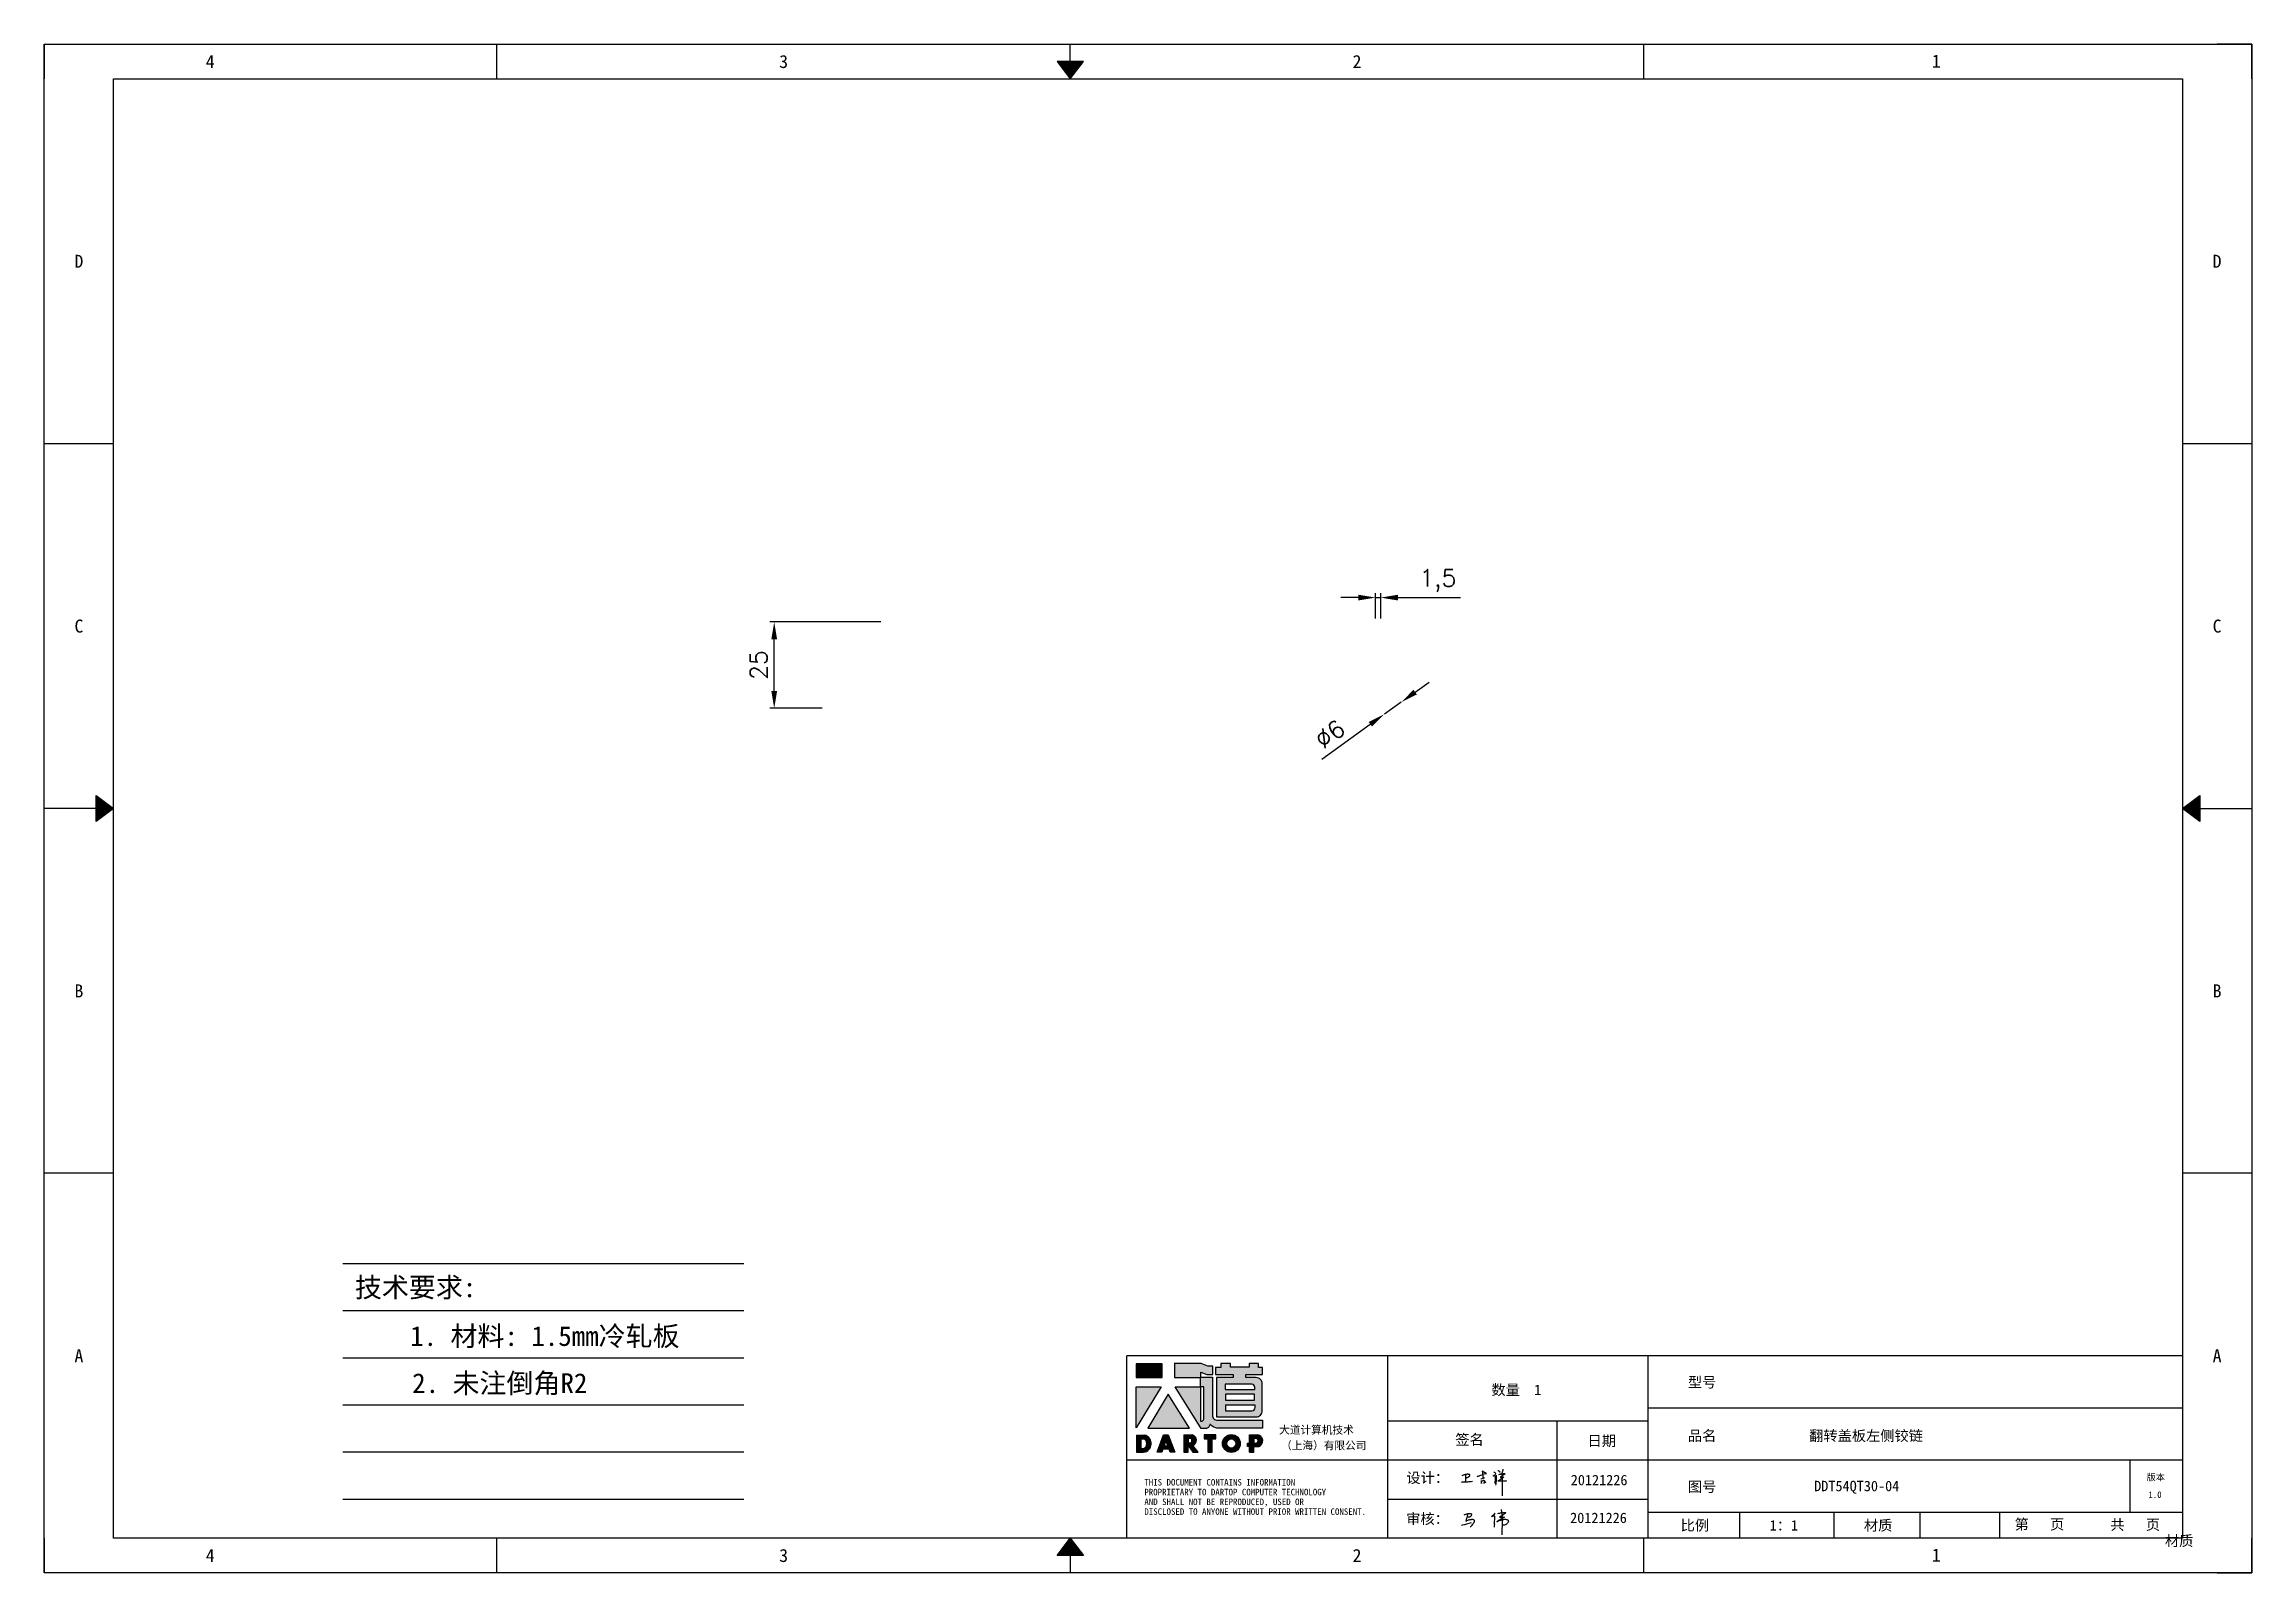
# Model space of a CAD drawing. Header units: millimetres. Extents: x 120943 to 145233, y 4425 to 40233.
# Drawn here: x 131058 to 131698, y 16840 to 17283 of the extents above; entities that cross this region are included whole.
import ezdxf
from ezdxf.enums import TextEntityAlignment as Align

# ---------------------------------------------------------------- set-up
doc = ezdxf.new("R2010")
doc.units = ezdxf.units.MM
doc.linetypes.add('DOT', pattern=[0.25, 0, -0.25])
doc.layers.add('4', color=7, linetype='Continuous')
doc.layers.add('print', color=30, linetype='Continuous')
doc.layers.add('dim', color=2, linetype='Continuous', lineweight=9)
doc.styles.add('Dartop', font='SIMFANG.TTF')
doc.styles.add('HZ', font='SimSun.ttf')
doc.styles.add('hzHT', font='SIMHEI.TTF')
doc.styles.get("Standard").update_dxf_attribs({"font": 'txt', "bigfont": 'gbcbig.shx'})
doc.dimstyles.new('small', dxfattribs={"dimtxt": 5, "dimasz": 5, "dimexe": 1.25, "dimexo": 1, "dimgap": 2, "dimtad": 1, "dimtxsty": 'Standard', "dimcen": 2.5, "dimadec": 0, "dimazin": 0, "dimtfac": 1, "dimtmove": 0, "dimatfit": 3, "dimfxl": 1, "dimarcsym": 0})

msp = doc.modelspace()

# ---------------------------------------------------------------- texts
at = {"color": 0}
for s, height, style, p in [('4', 3.777, 'Dartop', (131105.974, 17278.317)), ('3', 3.777, 'Dartop', (131272.162, 17278.317)), ('2', 3.777, 'Dartop', (131438.351, 17278.317)), ('1', 3.777, 'Dartop', (131606.26, 17278.437)), ('D', 3.777, 'Dartop', (131067.912, 17220.403)), ('D', 3.777, 'Dartop', (131687.633, 17220.403)), ('C', 3.777, 'Dartop', (131067.912, 17114.647)), ('C', 3.777, 'Dartop', (131687.633, 17114.647)), ('B', 3.777, 'Dartop', (131067.912, 17008.891)), ('B', 3.777, 'Dartop', (131687.633, 17008.891)), ('A', 3.777, 'Dartop', (131067.912, 16903.135)), ('A', 3.777, 'Dartop', (131687.633, 16903.135)), ('数量  1', 3.0216, 'hzHT', (131484.527, 16893.23)), ('型号', 3.0216, 'hzHT', (131538.38, 16895.449)), ('签名', 3.0216, 'hzHT', (131470.954, 16878.83)), ('日期', 3.0216, 'hzHT', (131509.295, 16878.458)), ('品名', 3.0216, 'hzHT', (131538.38, 16879.937)), ('翻转盖板左侧铰链', 3.0216, 'hzHT', (131585.888, 16879.937)), ('20121226', 3.0216, 'hzHT', (131508.519, 16867.098)), ('图号', 3.0216, 'hzHT', (131538.38, 16865.168)), ('DDT54QT30-04', 3.0216, 'hzHT', (131583.189, 16865.365)), ('版本', 1.8885, 'hzHT', (131669.861, 16867.905)), ('1.0', 1.8885, 'Dartop', (131669.634, 16862.858)), ('20121226', 3.0216, 'hzHT', (131508.339, 16856.135)), ('比例', 3.0216, 'hzHT', (131536.274, 16853.955)), ('1：1', 3.0216, 'hzHT', (131562.073, 16853.955)), ('材质', 3.0216, 'hzHT', (131589.399, 16853.955)), ('第   页', 3.0216, 'hzHT', (131636.14, 16854.268)), ('共   页', 3.0216, 'hzHT', (131663.896, 16854.158)), ('材质', 3.0216, 'hzHT', (131676.639, 16849.48)), ('4', 3.777, 'Dartop', (131105.974, 16845.221)), ('3', 3.777, 'Dartop', (131272.162, 16845.221)), ('2', 3.777, 'Dartop', (131438.351, 16845.221)), ('1', 3.777, 'Dartop', (131606.26, 16845.34))]:
    msp.add_text(s, height=height, dxfattribs=dict(at, style=style)).set_placement(p, align=Align.MIDDLE_CENTER)
at = {"style": 'HZ'}
for s, p in [('技术要求:', (131165.497, 16922.954)), ('     1. 材料: 1.5mm冷轧板', (131193.213, 16908.833)), ('2. 未注倒角R2       ', (131203.542, 16895.183))]:
    msp.add_text(s, height=5.733, dxfattribs=at).set_placement(p, align=Align.MIDDLE_CENTER)
at = {"color": 0, "style": 'hzHT'}
for s, height, p in [('THIS DOCUMENT CONTAINS INFORMATION', 1.8885, (131376.722, 16865.497)), ('设计：', 3.0216, (131452.65, 16866.241)), ('AND SHALL NOT BE REPRODUCED, USED OR', 1.8885, (131376.722, 16859.831)), ('PROPRIETARY TO DARTOP COMPUTER TECHNOLOGY', 1.8885, (131376.722, 16862.664)), ('DISCLOSED TO ANYONE WITHOUT PRIOR WRITTEN CONSENT.', 1.8885, (131376.722, 16856.999)), ('审核：', 3.0216, (131452.605, 16854.342))]:
    msp.add_text(s, height=height, dxfattribs=at).set_placement(p)
at = {"layer": '4', "color": 0, "style": 'hzHT'}
for s, p in [('大道计算机技术', (131415.782, 16880.497)), ('（上海）有限公司', (131416.352, 16875.98))]:
    msp.add_text(s, height=2.2662, dxfattribs=at).set_placement(p)

# ---------------------------------------------------------------- blocks, each defined once
blk = doc.blocks.new('*D455')
at = {"layer": 'Defpoints', "color": 0}
for p in [(131451.15, 17092.59, 331.73), (131446.27, 17089.09, 331.73)]:
    blk.add_point(p, dxfattribs=at)
at = {"layer": 'dim', "color": 0, "lineweight": -2}
for p, q in [((131455.21, 17095.5), (131459.28, 17098.41)), ((131451.15, 17092.59), (131446.27, 17089.09)), ((131428.12, 17076.09), (131442.21, 17086.18))]:
    blk.add_line(p, q, dxfattribs=at)
at = {"layer": 'dim', "color": 0}
for points in [[(131454.73, 17096.18), (131455.7, 17094.82), (131451.15, 17092.59)], [(131441.72, 17086.86), (131442.69, 17085.5), (131446.27, 17089.09)]]:
    blk.add_solid(points, dxfattribs=at)
at = {"layer": 'dim', "color": 0, "insert": (131430.51, 17083.34), "char_height": 5, "attachment_point": 5, "rotation": 35.62303}
blk.add_mtext('∅6', dxfattribs=at)
blk = doc.blocks.new('*D456')
at = {"layer": 'Defpoints', "color": 0}
for p in [(131269.44, 17115.84), (131301.37, 17115.84, -10.8), (131284.37, 17090.84, -7.3)]:
    blk.add_point(p, dxfattribs=at)
at = {"layer": 'dim', "color": 0, "lineweight": -2}
for p, q in [((131300.37, 17115.84), (131268.19, 17115.84)), ((131269.44, 17095.84), (131269.44, 17110.84)), ((131283.37, 17090.84), (131268.19, 17090.84))]:
    blk.add_line(p, q, dxfattribs=at)
at = {"layer": 'dim', "color": 0}
for points in [[(131268.6, 17110.84), (131270.27, 17110.84), (131269.44, 17115.84)], [(131268.6, 17095.84), (131270.27, 17095.84), (131269.44, 17090.84)]]:
    blk.add_solid(points, dxfattribs=at)
at = {"layer": 'dim', "color": 0, "insert": (131264.94, 17103.34), "char_height": 5, "attachment_point": 5, "rotation": 90}
blk.add_mtext('25', dxfattribs=at)
blk = doc.blocks.new('*D457')
at = {"layer": 'Defpoints', "color": 0}
for p in [(131445.21, 17122.91), (131443.71, 17115.84, 248.73), (131445.21, 17115.84, 248.73)]:
    blk.add_point(p, dxfattribs=at)
at = {"layer": 'dim', "color": 0, "lineweight": -2}
for p, q in [((131438.71, 17122.91), (131433.71, 17122.91)), ((131443.71, 17116.84), (131443.71, 17124.16)), ((131443.71, 17122.91), (131445.21, 17122.91)), ((131445.21, 17116.84), (131445.21, 17124.16)), ((131450.21, 17122.91), (131468.38, 17122.91))]:
    blk.add_line(p, q, dxfattribs=at)
at = {"layer": 'dim', "color": 0}
for points in [[(131438.71, 17123.74), (131438.71, 17122.08), (131443.71, 17122.91)], [(131450.21, 17123.74), (131450.21, 17122.08), (131445.21, 17122.91)]]:
    blk.add_solid(points, dxfattribs=at)
at = {"layer": 'dim', "color": 0, "insert": (131461.79, 17127.83), "char_height": 5, "attachment_point": 5}
blk.add_mtext('1,5', dxfattribs=at)
blk = doc.blocks.new('*U439')
at = {"color": 254, "linetype": 'Continuous', "extrusion": (0, 0, -1)}
for points in [[(-17, 0.333), (-16.812, 0.25), (-17, 0.5)], [(-17, 0.333), (-17.188, 0.25), (-16.812, 0.25)], [(-17, 0.333), (-17, 0.5), (-17.188, 0.25)]]:
    blk.add_solid(points, dxfattribs=at)
blk = doc.blocks.new('*U438')
at = {"color": 254, "linetype": 'Continuous', "extrusion": (0, 0, -1)}
for points in [[(-33.167, 11), (-33, 11), (-33.25, 11.188)], [(-33.167, 11), (-33.25, 11.188), (-33.25, 10.812)], [(-33.167, 11), (-33.25, 10.812), (-33, 11)]]:
    blk.add_solid(points, dxfattribs=at)
blk = doc.blocks.new('*U440')
at = {"color": 254, "linetype": 'Continuous'}
for points in [[(17, 21.667), (17.188, 21.75), (16.812, 21.75)], [(17, 21.667), (16.812, 21.75), (17, 21.5)], [(17, 21.667), (17, 21.5), (17.188, 21.75)]]:
    blk.add_solid(points, dxfattribs=at)
blk = doc.blocks.new('*U437')
at = {"color": 254, "linetype": 'Continuous', "extrusion": (0, 0, -1)}
for points in [[(-0.833, 11), (-0.75, 10.812), (-0.75, 11.188)], [(-0.833, 11), (-0.75, 11.188), (-1, 11)], [(-0.833, 11), (-1, 11), (-0.75, 10.812)]]:
    blk.add_solid(points, dxfattribs=at)
blk = doc.blocks.new('dadao')
for p, q in [((48, 19.2), (44.9, 10.4)), ((44.9, 10.4), (51.2, 10.4)), ((51.2, 10.4), (48, 19.2))]:
    blk.add_line(p, q)
for points in [[(41.8, 121.6), (41.8, 143.7), (-0.4, 143.7), (-0.4, 121.6), (41.8, 121.6)], [(104.8, 122), (104.8, 130.3), (114.1, 126.3), (124.2, 126.3), (124.2, 139.6), (115.9, 139.6), (105.1, 143.9), (61.5, 143.9)], [(61.7, 144), (61.7, 121.3), (103.9, 121.3)], [(113.4, 38.7), (105.1, 38.7), (63, 106.5), (103.9, 106.5), (103.9, 120.9), (103.9, 121.3)], [(109.7, 53.6), (109.7, 106.2), (104.3, 106.2), (104.3, 50.4), (106.6, 50.4)], [(144.6, 94.4), (144.6, 84.8), (192, 84.8), (192, 94.1), (144.9, 94.1)], [(120.2, 45), (119.5, 45), (119.5, 44.6)], [(0, 28), (0, 0), (11.8, 0)], [(0.1, 28), (14, 28)], [(7.1, 21.8), (7.1, 6.1), (12, 6.1)], [(7.1, 21.8), (11.4, 21.8)], [(76.8, 28.2), (76.8, 0), (84.1, 0), (84.1, 11.1), (91.6, -0.1), (100.3, -0.1), (91.7, 11.1)], [(76.8, 28.2), (90.6, 28.2)], [(84, 22.7), (84, 15.3), (87.2, 15.3)], [(84, 22.7), (87.3, 22.7)], [(183.7, 0), (183.7, 9.6), (180.6, 9.6), (180.6, 14.9), (183.8, 14.9), (183.8, 28.1), (196.1, 28.1), (196.5, 28.1)], [(183.7, 0), (190.9, 0), (190.9, 9.6), (198.8, 9.6)], [(194.9, 22.3), (190.8, 22.3), (190.8, 15), (194.4, 15)]]:
    blk.add_lwpolyline(points)
blk.add_lwpolyline([(137.1, 144.2), (137.1, 137.9), (128.3, 137.9), (128.3, 126.5), (157.3, 126.5), (157.3, 121.5), (130.3, 121.5), (130.3, 57.5), (194.4, 57.5, 0.414214), (204.4, 67.5), (204.4, 111.3, 0.414214), (194.4, 121.3), (177.5, 121.3), (177.5, 126.3), (204.7, 126.3), (204.7, 137.7), (198.2, 137.7), (198.2, 143.9), (183.3, 143.9), (183.3, 138), (153, 138), (153, 144.2), (137.1, 144.2)], format="xyb", close=True)
for points in [[(104.8, 122), (123.4, 122), (123.4, 60, 0.414214), (131.4, 52), (204.8, 52), (204.8, 39.1), (131.7, 39.1)], [(144.3, 110.8), (144.3, 101.8), (192.3, 101.8), (192.3, 105.5, 0.414214), (187.3, 110.5), (144.3, 110.5)], [(144.6, 77), (144.6, 67.5), (187.6, 67.5, 0.414214), (192.6, 72.5), (192.6, 76.4), (144.6, 76.4)]]:
    blk.add_lwpolyline(points, format="xyb")
for points in [[(-0.3, 106.2), (40.4, 106.2), (-0.3, 39.7), (-0.3, 106.2)], [(51.7, 94.1), (18.4, 39.3), (86.2, 39.3)], [(43.8, 28.2), (51.8, 28.2), (62.6, -0.1), (55, -0.1), (53.2, 5), (42.9, 5), (41.1, 0), (33.6, 0)], [(110, 28.1), (110, 21.9), (116, 21.9), (116, -0.1), (123.2, -0.1), (123.2, 22), (129.2, 22), (129.2, 28.1), (110, 28.1)]]:
    blk.add_lwpolyline(points, close=True)
for radius in [14.5, 7.44]:
    blk.add_circle((154.2, 14.2), radius)
for centre, radius, start, end in [((99.2, 60.7), 12.6, 305.6399, 325.969), ((111.6, 46.7), 8.19, 282.9811, 347.6627), ((136, 61.7), 22.9, 226.7358, 259.3209), ((8.5, 13.9), 8.49, 294.2143, 69.7177), ((9.6, 14.2), 14.4, 278.6604, 72.3203), ((86.4, 19), 3.8, 282.527, 76.7196), ((88.6, 19.4), 8.95, 290.6073, 77.2124), ((193.7, 18.7), 3.8, 280.9891, 72.5513), ((195.7, 18.6), 9.51, 288.8959, 85.2442)]:
    blk.add_arc(centre, radius, start, end)
blk = doc.blocks.new('h')
for p, q in [((20768.1, -2360.9), (20773, -2359.1)), ((20769.5, -2366.9), (20769.8, -2370.6)), ((20769.8, -2370.6), (20770.9, -2378)), ((20770.9, -2378), (20771.5, -2370.6)), ((20772.4, -2369.3), (20774.9, -2367.8)), ((20773, -2359.1), (20784.1, -2355.2)), ((20773.3, -2331.8), (20775.3, -2338.7)), ((20789.1, -2340.9), (20773.5, -2331.9)), ((20775.3, -2338.7), (20775.6, -2351.2)), ((20775.6, -2351.2), (20775.5, -2357.3)), ((20782.2, -2369.2), (20780, -2377.1)), ((20780, -2377.1), (20788.3, -2371.3)), ((20780.1, -2366.4), (20780.8, -2366.4)), ((20781.9, -2367.4), (20782.2, -2369.2)), ((20845.7, -2343.5), (20848.4, -2353)), ((20848.9, -2370.3), (20847.9, -2424)), ((20848.4, -2353), (20848.9, -2370.3))]:
    blk.add_line(p, q)
for points in [[(20696.6, -2372.4, 0.002073), (20710.6, -2371.9, 0.016137), (20719.6, -2371.3, 0.008314), (20736.9, -2369.3)], [(20699.1, -2348.2, -0.029745), (20704.6, -2345.4, -0.046842), (20708.4, -2344.2, -0.00919), (20714.3, -2343, -0.018517), (20717.2, -2342.5, -0.037841), (20720.3, -2342.4, -0.039541), (20723.2, -2342.8, -0.149785), (20726, -2344.3, -0.204935), (20726.9, -2346.6, -0.074872), (20726.5, -2348.3, -0.061615), (20725.6, -2350.3, -0.034204), (20723.8, -2352.6, -0.045776), (20722.3, -2354.1, -0.054985), (20720.4, -2355.3, -0.036348), (20717.3, -2356.5, -0.067752), (20715.7, -2356.8, -0.043553), (20713.2, -2356.7)], [(20755, -2351.9, -0.024077), (20759.9, -2350.1, -0.013147), (20768.7, -2346.5, -0.00522), (20775.4, -2344.1, -0.018517), (20777.3, -2343.4, -0.008274), (20786.3, -2341, -0.039541), (20788.3, -2340.8, -0.079216), (20789.4, -2341, -0.204935)], [(20813.5, -2350.1, 0.007348), (20815.9, -2348.7, 0.008421), (20818, -2347.3, 0.009459), (20819.7, -2346.2, -0.016325), (20820.7, -2345.5, -0.173771), (20821.8, -2345.3, -0.085159), (20823.9, -2346, -0.125883), (20826, -2347.9, -0.160659), (20826.6, -2350.1, -0.010447), (20826.5, -2352.3, -0.008247), (20826.2, -2355.1, -0.002698), (20825.3, -2374, 0.001562), (20823.9, -2383.7, 0.016137)], [(20816.8, -2335, -0.053561), (20819.6, -2336.1, -0.075272), (20821.3, -2337.3, -0.005295), (20822.5, -2338.5, -0.009337), (20823.1, -2339.1, -0.026146), (20823.7, -2339.8, -0.016644), (20824.5, -2340.9)], [(20832.1, -2329.2, -0.053561), (20834.9, -2330.3, -0.075272), (20836.7, -2331.5, -0.005295), (20837.8, -2332.6, -0.009337), (20838.5, -2333.3, -0.026146), (20839, -2334, -0.016644), (20839.8, -2335.1)], [(20836, -2343.7, -0.02797), (20842.1, -2342.6, -0.048868), (20845.6, -2342.2, -0.00919), (20851.1, -2341.4, -0.018517), (20853.9, -2341.1, -0.037841), (20856.7, -2341.2, -0.039541), (20859.4, -2341.6, -0.018282), (20840.6, -2354.7, -0.000937)], [(20847.6, -2340.2, 0.021784), (20849.6, -2335.9, 0.028296), (20850.8, -2332.4, 0.008136), (20851.9, -2328.2, 0.028913), (20852.2, -2327, 0.08193), (20852.1, -2325.9, 0.075058), (20851.7, -2324.7, 0.275043)]]:
    blk.add_lwpolyline(points, format="xyb")
for points in [[(20711.3, -2343.5), (20711.3, -2343.5), (20711.5, -2355.8), (20710.7, -2368), (20710.6, -2371.9)], [(20821.5, -2350.6), (20822.4, -2359.2), (20822.2, -2364.9), (20821.7, -2369), (20821.3, -2376.3), (20823.6, -2368.5), (20827.2, -2366.3), (20829.5, -2366.3)], [(20840.6, -2354.7), (20850, -2354.7), (20855, -2354.3), (20845.9, -2361.1), (20840.5, -2364), (20833, -2367.5), (20863.2, -2367.4), (20865.9, -2367.3)]]:
    blk.add_lwpolyline(points)
for centre, radius, start, end in [((20773.7, -2371.2), 2.3, 121.9907, 163.60158), ((20787.5, -2406), 40.3, 100.61827, 108.24823), ((20780.8, -2367.6), 1.15, 9.4675, 90)]:
    blk.add_arc(centre, radius, start, end)

# ---------------------------------------------------------------- dimensions: what is measured, and where the dimension line sits
at = {"layer": 'dim'}
for base, p1, p2, angle, picture, middle in [((131445.211, 17122.909, 3.998), (131443.711, 17115.841, 252.724), (131445.211, 17115.841, 252.724), 180, '*D457', (131461.795, 17127.825, 3.998)), ((131269.436, 17115.841, 3.998), (131284.373, 17090.841, -3.307), (131301.373, 17115.841, -6.807), 270, '*D456', (131264.936, 17103.341, 3.998))]:
    dim = msp.add_linear_dim(base=base, p1=p1, p2=p2, angle=angle, dimstyle='small', override={"dimpost": '\\X'}, dxfattribs=at)
    dim.commit()
    dim.dimension.update_dxf_attribs({"geometry": picture, "text_midpoint": middle})
dim = msp.add_diameter_dim_2p(p1=(131451.15, 17092.588, 335.724), p2=(131446.273, 17089.094, 335.724), dimstyle='small', override={"dimpost": '\\X'}, dxfattribs=at)
dim.commit()
dim.dimension.update_dxf_attribs({"geometry": '*D455', "text_midpoint": (131430.51, 17083.335, 3.998)})

# ---------------------------------------------------------------- hatches: boundary and pattern name
for points in [[(131381.864, 16900.796), (131374.33, 16900.796), (131374.33, 16896.859), (131381.864, 16896.859)], [(131381.621, 16894.106), (131374.351, 16894.106), (131374.351, 16882.234)], [(131383.637, 16891.951), (131377.693, 16882.155), (131389.796, 16882.155)], [(131397.481, 16880.15), (131394.042, 16880.15), (131394.042, 16879.059), (131395.115, 16879.059), (131395.115, 16875.127), (131396.4, 16875.127), (131396.4, 16879.062), (131397.481, 16879.062)]]:
    msp.add_hatch(color=0).paths.add_polyline_path(points)
h = msp.add_hatch(color=0)
h.paths.add_polyline_path([(131393.123, 16898.403), (131394.785, 16897.685), (131396.583, 16897.685), (131396.583, 16900.064), (131395.1, 16900.064), (131393.167, 16900.827), (131385.424, 16900.827), (131385.424, 16896.804), (131392.958, 16896.804), (131392.958, 16896.722), (131392.958, 16894.151), (131385.652, 16894.151), (131393.167, 16882.057), (131394.655, 16882.057, 0.2793748), (131395.741, 16883.113), (131395.741, 16883.169), (131395.873, 16883.169, 0.1431454), (131397.921, 16882.126), (131410.98, 16882.126), (131410.98, 16884.42), (131397.866, 16884.42, -0.4142136), (131396.437, 16885.848), (131396.437, 16896.931), (131393.123, 16896.931)])
h.paths.add_polyline_path([(131393.034, 16894.099), (131393.992, 16894.099), (131393.992, 16884.712, -0.0889357), (131393.437, 16884.142), (131393.031, 16884.142)], flags=16)
h = msp.add_hatch(color=0)
h.paths.add_polyline_path([(131410.957, 16899.731), (131409.795, 16899.731), (131409.795, 16900.836), (131407.14, 16900.836), (131407.14, 16899.786), (131401.718, 16899.786), (131401.718, 16900.892), (131398.878, 16900.892), (131398.878, 16899.766), (131397.309, 16899.766), (131397.309, 16897.728), (131402.487, 16897.728), (131402.487, 16896.827), (131397.662, 16896.827), (131397.662, 16885.417), (131409.116, 16885.417, 0.4142136), (131410.902, 16887.203), (131410.902, 16895.017, 0.4142136), (131409.116, 16896.802), (131406.089, 16896.802), (131406.089, 16897.686), (131410.957, 16897.686)])
h.paths.add_polyline_path([(131407.851, 16894.868, -0.4142136), (131408.744, 16893.975), (131408.744, 16893.32), (131400.169, 16893.32), (131400.169, 16894.868)], flags=16)
h.paths.add_polyline_path([(131408.689, 16891.939), (131408.689, 16890.281), (131400.224, 16890.281), (131400.224, 16891.939)], flags=16)
h.paths.add_polyline_path([(131408.799, 16888.789), (131408.799, 16888.079, -0.4142136), (131407.907, 16887.186), (131400.224, 16887.186), (131400.224, 16888.789)], flags=16)
h = msp.add_hatch(color=0)
h.paths.add_polyline_path([(131376.898, 16880.133), (131374.404, 16880.133), (131374.404, 16875.142), (131376.505, 16875.142, 0.7930159)])
h.paths.add_polyline_path([(131376.542, 16876.235), (131375.67, 16876.235), (131375.67, 16879.04), (131376.445, 16879.04, -0.6713609)], flags=16)
h = msp.add_hatch(color=0)
h.paths.add_polyline_path([(131383.656, 16880.174), (131382.232, 16880.174), (131380.402, 16875.136), (131381.75, 16875.136), (131382.067, 16876.029), (131383.894, 16876.029), (131384.218, 16875.126), (131385.577, 16875.126)])
h.paths.add_polyline_path([(131383.545, 16876.991), (131382.413, 16876.991), (131382.969, 16878.574)], flags=16)
h = msp.add_hatch(color=0)
h.paths.add_polyline_path([(131390.575, 16880.17), (131388.122, 16880.17), (131388.122, 16875.134), (131389.418, 16875.134), (131389.418, 16877.13), (131390.751, 16875.116), (131392.318, 16875.116), (131390.784, 16877.118, 0.7440549)])
h.paths.add_polyline_path([(131389.407, 16877.876), (131389.407, 16879.198), (131389.986, 16879.198, -0.796809), (131389.977, 16877.876)], flags=16)
h = msp.add_hatch(color=0)
h.paths.add_polyline_path([(131399.351, 16877.67, 1), (131404.522, 16877.67, 1)])
h.paths.add_polyline_path([(131403.265, 16877.67, -1), (131400.608, 16877.67, -1)], flags=16)
h = msp.add_hatch(color=0)
h.paths.add_polyline_path([(131409.483, 16880.158), (131409.409, 16880.158), (131407.222, 16880.158), (131407.222, 16877.808), (131406.641, 16877.808), (131406.641, 16876.854), (131407.212, 16876.854), (131407.212, 16875.143), (131408.489, 16875.143), (131408.489, 16876.86), (131409.892, 16876.86, 0.8123038)])
h.paths.add_polyline_path([(131408.47, 16877.814), (131408.47, 16879.129), (131409.197, 16879.129, -0.7782134), (131409.122, 16877.814)], flags=16)

# ---------------------------------------------------------------- linework, layer by layer
at = {"color": 0, "linetype": 'DOT'}
for p, q in [((131057.84, 17283.353), (131687.633, 17283.353)), ((131057.84, 16850.257), (131057.84, 17273.281)), ((131697.705, 17273.281), (131697.705, 16850.257)), ((131687.633, 16840.185), (131057.84, 16840.185))]:
    msp.add_line(p, q, dxfattribs=at)
at = {"color": 0}
for p, q in [((131057.84, 17283.353), (131057.84, 17273.281)), ((131189.068, 17273.281), (131189.068, 17283.353)), ((131355.257, 17278.317), (131355.257, 17283.353)), ((131521.445, 17273.281), (131521.445, 17283.353)), ((131697.705, 17283.353), (131687.633, 17283.353)), ((131697.705, 17273.281), (131697.705, 17283.353)), ((131077.984, 16850.257), (131077.984, 17273.281)), ((131077.984, 17273.281), (131677.561, 17273.281)), ((131677.561, 17273.281), (131677.561, 16850.257)), ((131077.984, 17167.525), (131057.84, 17167.525)), ((131697.705, 17167.525), (131677.561, 17167.525)), ((131072.948, 17061.769), (131057.84, 17061.769)), ((131682.597, 17061.769), (131697.705, 17061.769)), ((131077.984, 16956.013), (131057.84, 16956.013)), ((131697.705, 16956.013), (131677.561, 16956.013)), ((131677.561, 16903.135), (131371.624, 16903.135)), ((131371.624, 16850.257), (131371.624, 16903.135)), ((131447.164, 16903.135), (131447.164, 16850.257)), ((131522.704, 16850.257), (131522.704, 16903.135)), ((131522.704, 16888.027), (131677.561, 16888.027)), ((131447.164, 16884.25), (131522.704, 16884.25)), ((131496.265, 16884.25), (131496.265, 16850.257)), ((131371.624, 16872.919), (131447.164, 16872.919)), ((131447.164, 16872.919), (131677.561, 16872.919)), ((131662.453, 16857.811), (131662.453, 16872.919)), ((131447.164, 16861.588), (131522.704, 16861.588)), ((131522.704, 16857.811), (131677.561, 16857.811)), ((131549.281, 16850.257), (131549.281, 16857.811)), ((131576.67, 16850.257), (131576.67, 16857.811)), ((131601.569, 16850.257), (131601.569, 16857.811)), ((131624.683, 16850.257), (131624.683, 16857.811)), ((131057.84, 16850.257), (131057.84, 16840.185)), ((131677.561, 16850.257), (131077.984, 16850.257)), ((131189.068, 16840.185), (131189.068, 16850.257)), ((131521.445, 16840.185), (131521.445, 16850.257)), ((131697.705, 16840.185), (131697.705, 16850.257)), ((131355.257, 16845.221), (131355.257, 16840.185)), ((131687.633, 16840.185), (131697.705, 16840.185))]:
    msp.add_line(p, q, dxfattribs=at)
for p, q in [((131479.605, 16855.423), (131478.863, 16855.021)), ((131480.139, 16855.708), (131479.605, 16855.423)), ((131479.635, 16856.309), (131480.579, 16856.309)), ((131481.083, 16856.355), (131480.139, 16855.708)), ((131480.173, 16858.549), (131480.39, 16856.739)), ((131480.425, 16855.402), (131480.345, 16851.242)), ((131480.39, 16856.739), (131480.425, 16855.402)), ((131480.579, 16856.309), (131481.083, 16856.355))]:
    msp.add_line(p, q)
for points in [[(131355.257, 17273.281), (131359.034, 17278.317), (131351.48, 17278.317), (131355.257, 17273.281)], [(131077.984, 17061.769), (131072.948, 17057.992), (131072.948, 17065.546), (131077.984, 17061.769)], [(131677.561, 17061.769), (131682.597, 17065.546), (131682.597, 17057.992), (131677.561, 17061.769)], [(131355.257, 16850.257), (131359.034, 16845.221), (131351.48, 16845.221), (131355.257, 16850.257)]]:
    msp.add_lwpolyline(points, close=True, dxfattribs=at)
for points in [[(131469.429, 16856.962, -0.029745), (131469.861, 16857.179, -0.0468422), (131470.154, 16857.273, -0.0091902), (131470.61, 16857.365, -0.0185172), (131470.838, 16857.398, -0.0378406), (131471.074, 16857.405, -0.0395413), (131471.299, 16857.378, -0.1497852), (131471.518, 16857.258, -0.2049352), (131471.585, 16857.085, -0.0748717), (131471.559, 16856.948, -0.0616146), (131471.485, 16856.796, -0.0342039), (131471.35, 16856.618, -0.0457759), (131471.229, 16856.502, -0.054985), (131471.083, 16856.41, -0.0363479), (131470.84, 16856.314, -0.0677521), (131470.719, 16856.293, -0.0435534), (131470.528, 16856.303)], [(131478.863, 16855.021, -0.029745), (131479.536, 16855.359, -0.0468422), (131479.992, 16855.506, -0.0091902), (131480.704, 16855.649, -0.0185172), (131481.061, 16855.701, -0.0378406), (131481.429, 16855.713, -0.0395413), (131481.779, 16855.669, -0.1497852), (131482.121, 16855.483, -0.2049352), (131482.225, 16855.212, -0.0748717), (131482.186, 16854.999, -0.0616146), (131482.069, 16854.762, -0.0342039), (131481.859, 16854.484, -0.0457759), (131481.67, 16854.304, -0.054985), (131481.442, 16854.161, -0.0363479), (131481.064, 16854.01, -0.0677521), (131480.875, 16853.978, -0.0435534), (131480.577, 16853.993)], [(131479.172, 16857.423, -0.0279703), (131479.782, 16857.535, -0.0488679), (131480.136, 16857.573, -0.0091902), (131480.692, 16857.655, -0.0185172), (131480.97, 16857.681, -0.0378406), (131481.255, 16857.675, -0.0395413), (131481.524, 16857.627, -0.0182819), (131479.635, 16856.309, -0.0009369)]]:
    msp.add_lwpolyline(points, format="xyb")
msp.add_lwpolyline([(131470.381, 16857.321), (131470.381, 16857.321), (131470.237, 16856.436), (131469.999, 16855.604), (131469.844, 16855.093)])
for centre, radius, start, end in [((131468.325, 16855.557), 1.596, 281.076982, 291.212632), ((131433.224, 16998.033), 148.319, 283.91895, 284.971512), ((131472.283, 16850.871), 4.876, 113.202449, 120.017497), ((131471.139, 16853.541), 1.971, 102.47486, 113.202449), ((131473.995, 16840.629), 15.195, 100.36867, 102.47486), ((131471.934, 16851.893), 3.745, 96.125337, 100.36867), ((131463.357, 16861.321), 11.096, 316.919563, 320.58866), ((131471.735, 16853.752), 1.875, 87.457037, 96.125337), ((131471.742, 16853.909), 1.717, 78.399567, 87.457037), ((131469.645, 16855.931), 2.821, 324.094808, 331.378357), ((131471.984, 16855.091), 0.511, 44.324655, 78.399567), ((131471.835, 16854.824), 0.377, 319.573073, 337.48549), ((131470.796, 16855.654), 1.694, 324.910666, 333.348429), ((131471.62, 16855.346), 0.825, 326.76781, 340.871018), ((131472.147, 16855.25), 0.284, 357.998393, 44.324655), ((131471.87, 16855.259), 0.561, 340.871018, 357.998393), ((131473.64, 16862.954), 7.458, 299.265464, 300.9495), ((131490.536, 16800.441), 57.583, 102.46592, 103.2053), ((131451.295, 16884.276), 38.128, 313.366132, 315.296084), ((131598.536, 16836.043), 121.7, 171.410173, 171.768083), ((131478.111, 16856.424), 0.244, 52.375745, 91.291159), ((131263.663, 16863.34), 214.732, 357.565664, 358.057278), ((131478.028, 16856.462), 0.279, 357.196828, 33.705179), ((131471.739, 16856.873), 6.583, 352.912546, 354.802684), ((131474.208, 16856.649), 4.103, 354.802684, 357.196828), ((131470.821, 16854.809), 1.257, 283.816254, 294.030509), ((131471.09, 16854.187), 0.58, 294.836428, 309.901134)]:
    msp.add_arc(centre, radius, start, end)
at = {"layer": 'Defpoints'}
for p, q in [((131144.383, 16929.843), (131260.643, 16929.843)), ((131144.383, 16916.193), (131260.643, 16916.193)), ((131144.383, 16916.193), (131260.643, 16916.193)), ((131144.383, 16902.543), (131260.643, 16902.543)), ((131144.383, 16888.893), (131260.643, 16888.893)), ((131144.383, 16875.243), (131260.643, 16875.243)), ((131144.383, 16861.593), (131260.643, 16861.593))]:
    msp.add_line(p, q, dxfattribs=at)
at = {"layer": 'print'}
msp.add_lwpolyline([(131057.84, 17283.353), (131697.705, 17283.353), (131697.705, 16840.185), (131057.84, 16840.185)], close=True, dxfattribs=at)

# ---------------------------------------------------------------- block references
at = {"color": 0, "linetype": 'Continuous', "xscale": 20.14402654906928, "yscale": 20.14402654906928, "zscale": 20.14402654906928}
for name, p in [('*U440', (131012.808, 16840.185)), ('*U437', (131057.84, 16840.185)), ('*U438', (131012.808, 16840.185)), ('*U439', (131012.808, 16840.185))]:
    msp.add_blockref(name, p, dxfattribs=at)
at = {"color": 0}
for name, p, xscale, yscale, zscale in [('dadao', (131374.404, 16875.142), 0.1785493262164481, 0.1785493262164481, 0.1785493262164481), ('h', (129865.209, 17050.318), 0.07747410198493163, 0.07747410198493163, 0.07747410198493163)]:
    msp.add_blockref(name, p, dxfattribs=dict(at, xscale=xscale, yscale=yscale, zscale=zscale))

msp.set_redraw_order([(e.dxf.handle, doc.entitydb.next_handle()) for e in msp.query("TEXT MTEXT ATTDEF DIMENSION ARC_DIMENSION")])  # texts and dimensions are drawn at this point

doc.saveas('drawing.dxf')
